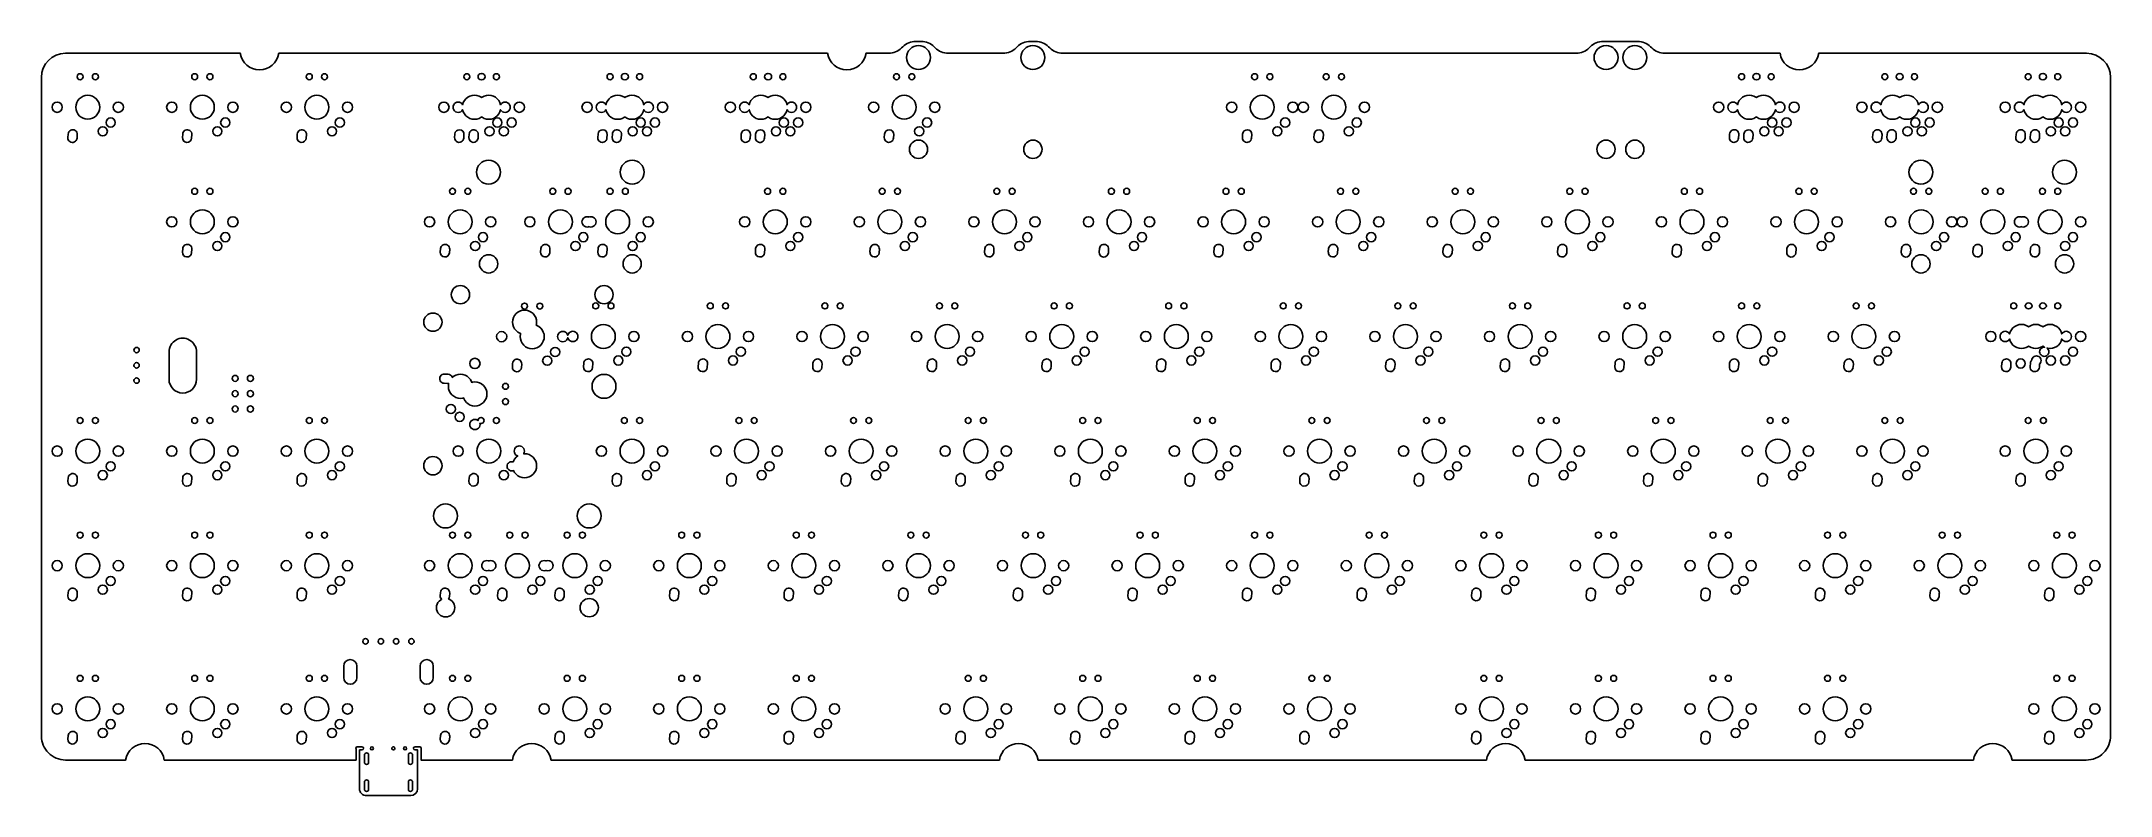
# Model space of a CAD drawing. Header units: millimetres. Extents: x -369 to -25, y -160 to -35.
import ezdxf

# ---------------------------------------------------------------- set-up
doc = ezdxf.new("R2010")
doc.units = ezdxf.units.MM
doc.layers.get('0').update_dxf_attribs({"linetype": 'CONTINUOUS'})

msp = doc.modelspace()

# ---------------------------------------------------------------- linework, layer by layer
for p, q in [((-345.61, -50.87), (-345.56, -50.29)), ((-344.04, -50.39), (-344.08, -50.97)), ((-326.56, -50.87), (-326.51, -50.29)), ((-324.99, -50.39), (-325.03, -50.97)), ((-297.98, -50.87), (-297.94, -50.29)), ((-296.42, -50.39), (-296.46, -50.97)), ((-274.17, -50.87), (-274.13, -50.29)), ((-272.61, -50.39), (-272.65, -50.97)), ((-345.61, -69.92), (-345.56, -69.34)), ((-344.04, -69.44), (-344.08, -70.02)), ((-302.74, -69.92), (-302.7, -69.34)), ((-301.18, -69.44), (-301.22, -70.02)), ((-286.07, -69.92), (-286.03, -69.34)), ((-284.51, -69.44), (-284.55, -70.02)), ((-276.55, -69.92), (-276.51, -69.34)), ((-274.99, -69.44), (-275.03, -70.02)), ((-250.36, -69.92), (-250.31, -69.34)), ((-248.79, -69.44), (-248.83, -70.02)), ((-231.31, -69.92), (-231.26, -69.34)), ((-229.74, -69.44), (-229.78, -70.02)), ((-212.26, -69.92), (-212.21, -69.34)), ((-210.69, -69.44), (-210.73, -70.02)), ((-174.16, -69.92), (-174.11, -69.34)), ((-172.59, -69.44), (-172.63, -70.02)), ((-155.11, -69.92), (-155.06, -69.34)), ((-153.54, -69.44), (-153.58, -70.02)), ((-117.01, -69.92), (-116.96, -69.34)), ((-115.44, -69.44), (-115.48, -70.02)), ((-290.76, -89), (-290.72, -88.42)), ((-289.2, -88.52), (-289.24, -89.1)), ((-278.93, -88.97), (-278.89, -88.39)), ((-277.37, -88.49), (-277.41, -89.07)), ((-259.88, -88.97), (-259.84, -88.39)), ((-258.32, -88.49), (-258.36, -89.07)), ((-240.83, -88.97), (-240.79, -88.39)), ((-239.27, -88.49), (-239.31, -89.07)), ((-221.78, -88.97), (-221.74, -88.39)), ((-220.22, -88.49), (-220.26, -89.07)), ((-202.73, -88.97), (-202.69, -88.39)), ((-201.17, -88.49), (-201.21, -89.07)), ((-183.68, -88.97), (-183.64, -88.39)), ((-182.12, -88.49), (-182.16, -89.07)), ((-164.63, -88.97), (-164.59, -88.39)), ((-163.07, -88.49), (-163.11, -89.07)), ((-145.58, -88.97), (-145.54, -88.39)), ((-144.02, -88.49), (-144.06, -89.07)), ((-126.53, -88.97), (-126.49, -88.39)), ((-124.97, -88.49), (-125.01, -89.07)), ((-107.48, -88.97), (-107.44, -88.39)), ((-105.92, -88.49), (-105.96, -89.07)), ((-69.38, -88.97), (-69.34, -88.39)), ((-67.82, -88.49), (-67.86, -89.07)), ((-364.66, -108.02), (-364.61, -107.44)), ((-363.09, -107.54), (-363.13, -108.12)), ((-345.61, -108.02), (-345.56, -107.44)), ((-344.04, -107.54), (-344.08, -108.12)), ((-297.98, -108.02), (-297.94, -107.44)), ((-296.42, -107.54), (-296.46, -108.12)), ((-274.17, -108.02), (-274.13, -107.44)), ((-272.61, -107.54), (-272.65, -108.12)), ((-255.12, -108.02), (-255.08, -107.44)), ((-253.56, -107.54), (-253.6, -108.12)), ((-236.07, -108.02), (-236.03, -107.44)), ((-234.51, -107.54), (-234.55, -108.12)), ((-217.02, -108.02), (-216.98, -107.44)), ((-215.46, -107.54), (-215.5, -108.12)), ((-197.97, -108.02), (-197.93, -107.44)), ((-196.41, -107.54), (-196.45, -108.12)), ((-159.87, -108.02), (-159.83, -107.44)), ((-158.31, -107.54), (-158.35, -108.12)), ((-140.82, -108.02), (-140.78, -107.44)), ((-139.26, -107.54), (-139.3, -108.12)), ((-102.72, -108.02), (-102.68, -107.44)), ((-101.16, -107.54), (-101.2, -108.12)), ((-83.67, -108.02), (-83.63, -107.44)), ((-82.11, -107.54), (-82.15, -108.12)), ((-64.62, -108.02), (-64.58, -107.44)), ((-63.06, -107.54), (-63.1, -108.12)), ((-40.81, -108.02), (-40.76, -107.44)), ((-39.24, -107.54), (-39.28, -108.12)), ((-364.66, -127.07), (-364.61, -126.49)), ((-363.09, -126.59), (-363.13, -127.17)), ((-345.61, -127.07), (-345.56, -126.49)), ((-344.04, -126.59), (-344.08, -127.17)), ((-293.22, -127.07), (-293.18, -126.49)), ((-291.66, -126.59), (-291.7, -127.17)), ((-283.69, -127.07), (-283.65, -126.49)), ((-282.13, -126.59), (-282.17, -127.17)), ((-264.64, -127.07), (-264.6, -126.49)), ((-263.08, -126.59), (-263.12, -127.17)), ((-245.59, -127.07), (-245.55, -126.49)), ((-244.03, -126.59), (-244.07, -127.17)), ((-226.54, -127.07), (-226.5, -126.49)), ((-224.98, -126.59), (-225.02, -127.17)), ((-207.49, -127.07), (-207.45, -126.49)), ((-205.93, -126.59), (-205.97, -127.17)), ((-188.44, -127.07), (-188.4, -126.49)), ((-186.88, -126.59), (-186.92, -127.17)), ((-169.39, -127.07), (-169.35, -126.49)), ((-167.83, -126.59), (-167.87, -127.17)), ((-150.34, -127.07), (-150.3, -126.49)), ((-148.78, -126.59), (-148.82, -127.17)), ((-131.29, -127.07), (-131.25, -126.49)), ((-129.73, -126.59), (-129.77, -127.17)), ((-112.24, -127.07), (-112.2, -126.49)), ((-110.68, -126.59), (-110.72, -127.17)), ((-93.19, -127.07), (-93.15, -126.49)), ((-91.63, -126.59), (-91.67, -127.17)), ((-74.14, -127.07), (-74.1, -126.49)), ((-72.58, -126.59), (-72.62, -127.17)), ((-55.09, -127.07), (-55.05, -126.49)), ((-53.53, -126.59), (-53.57, -127.17)), ((-36.04, -127.07), (-36, -126.49)), ((-34.48, -126.59), (-34.52, -127.17)), ((-364.66, -150.88), (-364.61, -150.3)), ((-363.09, -150.4), (-363.13, -150.98)), ((-345.61, -150.88), (-345.56, -150.3)), ((-344.04, -150.4), (-344.08, -150.98)), ((-283.69, -150.88), (-283.65, -150.3)), ((-282.13, -150.4), (-282.17, -150.98)), ((-264.64, -150.88), (-264.6, -150.3)), ((-263.08, -150.4), (-263.12, -150.98)), ((-245.59, -150.88), (-245.55, -150.3)), ((-244.03, -150.4), (-244.07, -150.98)), ((-217.02, -150.88), (-216.98, -150.3)), ((-215.46, -150.4), (-215.5, -150.98)), ((-197.97, -150.88), (-197.93, -150.3)), ((-196.41, -150.4), (-196.45, -150.98)), ((-159.87, -150.88), (-159.83, -150.3)), ((-158.31, -150.4), (-158.35, -150.98)), ((-131.29, -150.88), (-131.25, -150.3)), ((-129.73, -150.4), (-129.77, -150.98)), ((-112.24, -150.88), (-112.2, -150.3)), ((-110.68, -150.4), (-110.72, -150.98)), ((-93.19, -150.88), (-93.15, -150.3)), ((-91.63, -150.4), (-91.67, -150.98)), ((-74.14, -150.88), (-74.1, -150.3)), ((-72.58, -150.4), (-72.62, -150.98)), ((-36.04, -150.88), (-36, -150.3)), ((-34.48, -150.4), (-34.52, -150.98))]:
    msp.add_line(p, q)
for points in [[(-103.7, -34.89, -0.19868), (-101.53, -35.79), (-101.35, -35.97, 0.199112), (-99.18, -36.86), (-80.01, -36.86, 0.856454), (-73.59, -36.87), (-29.06, -36.87, -0.414001), (-25.06, -40.87), (-25.06, -150.26), (-25.06, -150.26, -0.427349), (-29.14, -154.35), (-29.14, -154.35), (-41.44, -154.35, 0.856431), (-47.87, -154.35), (-122.41, -154.35, 0.856298), (-128.83, -154.35), (-203.37, -154.35, 0.856429), (-209.79, -154.35), (-284.33, -154.35, 0.856297), (-290.76, -154.35), (-305.94, -154.35), (-305.94, -152.52, 0.548643), (-306.17, -152.15), (-306.94, -152.15, 1), (-306.94, -152.66), (-306.52, -152.66), (-306.52, -159.12, -0.413828), (-307.67, -160.27), (-315.03, -160.27, -0.414682), (-316.17, -159.12), (-316.17, -154.57), (-316.17, -152.66), (-315.76, -152.66, 1), (-315.76, -152.15), (-316.52, -152.15, 0.591746), (-316.74, -152.54), (-316.74, -154.35), (-348.62, -154.35, 0.856297), (-355.05, -154.35), (-365.06, -154.35, -0.414249), (-369.06, -150.35), (-369.06, -40.87, -0.414001), (-365.06, -36.87), (-336, -36.87, 0.856301), (-329.58, -36.87), (-238.37, -36.87, 0.857075), (-231.94, -36.87), (-228.21, -36.86, 0.199112), (-226.04, -35.97), (-225.86, -35.79, -0.198683), (-223.69, -34.89), (-222.79, -34.89, -0.198767), (-220.63, -35.79), (-220.45, -35.97, 0.199107), (-218.28, -36.86), (-209.19, -36.86, 0.199107), (-207.02, -35.97), (-206.84, -35.79, -0.198683), (-204.67, -34.89), (-203.78, -34.89, -0.198683), (-201.61, -35.79), (-201.43, -35.97, 0.199112), (-199.26, -36.86), (-113.9, -36.86, 0.199109), (-111.74, -35.97), (-111.56, -35.79, -0.198683), (-109.39, -34.89)], [(-364.61, -50.29), (-364.66, -50.87, 1), (-363.13, -50.97), (-363.09, -50.39, 1)], [(-300.32, -50.29), (-300.36, -50.87, 1), (-298.84, -50.97), (-298.8, -50.39, 1)], [(-276.51, -50.29), (-276.55, -50.87, 1), (-275.03, -50.97), (-274.99, -50.39, 1)], [(-252.7, -50.29), (-252.74, -50.87, 1), (-251.22, -50.97), (-251.18, -50.39, 1)], [(-250.31, -50.29), (-250.36, -50.87, 1), (-248.83, -50.97), (-248.79, -50.39, 1)], [(-228.88, -50.29), (-228.92, -50.87, 1), (-227.4, -50.97), (-227.36, -50.39, 1)], [(-169.35, -50.29), (-169.39, -50.87, 1), (-167.87, -50.97), (-167.83, -50.39, 1)], [(-157.45, -50.29), (-157.49, -50.87, 1), (-155.97, -50.97), (-155.93, -50.39, 1)], [(-88.39, -50.29), (-88.43, -50.87, 1), (-86.91, -50.97), (-86.87, -50.39, 1)], [(-86.01, -50.29), (-86.05, -50.87, 1), (-84.53, -50.97), (-84.49, -50.39, 1)], [(-64.58, -50.29), (-64.62, -50.87, 1), (-63.1, -50.97), (-63.06, -50.39, 1)], [(-62.2, -50.29), (-62.24, -50.87, 1), (-60.72, -50.97), (-60.68, -50.39, 1)], [(-40.76, -50.29), (-40.81, -50.87, 1), (-39.28, -50.97), (-39.24, -50.39, 1)], [(-38.38, -50.29), (-38.42, -50.87, 1), (-36.9, -50.97), (-36.86, -50.39, 1)], [(-193.16, -69.34), (-193.21, -69.92, 1), (-191.68, -70.02), (-191.64, -69.44, 1)], [(-136.01, -69.34), (-136.06, -69.92, 1), (-134.53, -70.02), (-134.49, -69.44, 1)], [(-97.91, -69.34), (-97.96, -69.92, 1), (-96.43, -70.02), (-96.39, -69.44, 1)], [(-78.86, -69.34), (-78.91, -69.92, 1), (-77.38, -70.02), (-77.34, -69.44, 1)], [(-59.81, -69.34), (-59.86, -69.92, 1), (-58.33, -70.02), (-58.29, -69.44, 1)], [(-47.91, -69.34), (-47.95, -69.92, 1), (-46.43, -70.02), (-46.39, -69.44, 1)], [(-38.38, -69.34), (-38.42, -69.92, 1), (-36.9, -70.02), (-36.86, -69.44, 1)], [(-38.12, -78.78), (-38.12, -78.94, 1), (-39.27, -78.94), (-39.27, -78.78, 1)], [(-35.74, -78.78), (-35.74, -78.94, 1), (-36.89, -78.94), (-36.89, -78.78, 1)], [(-347.84, -86.51, -1.000003), (-343.27, -86.51), (-343.27, -91.06, -1), (-347.84, -91.06)], [(-88.39, -88.39), (-88.43, -88.97, 1), (-86.91, -89.07), (-86.87, -88.49, 1)], [(-43.15, -88.39), (-43.19, -88.97, 1), (-41.67, -89.07), (-41.63, -88.49, 1)], [(-326.51, -107.44), (-326.56, -108.02, 1), (-325.03, -108.12), (-324.99, -107.54, 1)], [(-178.88, -107.44), (-178.92, -108.02, 1), (-177.4, -108.12), (-177.36, -107.54, 1)], [(-121.73, -107.44), (-121.77, -108.02, 1), (-120.25, -108.12), (-120.21, -107.54, 1)], [(-326.51, -126.49), (-326.56, -127.07, 1), (-325.03, -127.17), (-324.99, -126.59, 1)], [(-318.8, -138.75), (-318.8, -140.65, 1), (-316.6, -140.65), (-316.6, -138.75, 1)], [(-306.1, -138.75), (-306.1, -140.65, 1), (-303.9, -140.65), (-303.9, -138.75, 1)], [(-326.51, -150.3), (-326.56, -150.88, 1), (-325.03, -150.98), (-324.99, -150.4, 1)], [(-302.7, -150.3), (-302.74, -150.88, 1), (-301.22, -150.98), (-301.18, -150.4, 1)], [(-178.88, -150.3), (-178.92, -150.88, 1), (-177.4, -150.98), (-177.36, -150.4, 1)], [(-315.35, -153.52), (-315.35, -154.72, 1), (-314.65, -154.72), (-314.65, -153.52, 1)], [(-308.05, -153.52), (-308.05, -154.72, 1), (-307.35, -154.72), (-307.35, -153.52, 1)], [(-315.35, -158.02), (-315.35, -159.22, 1), (-314.65, -159.22), (-314.65, -158.02, 1)], [(-308.05, -158.02), (-308.05, -159.22, 1), (-307.35, -159.22), (-307.35, -158.02, 1)]]:
    msp.add_lwpolyline(points, format="xyb", close=True)
for points in [[(-296.45, -40.76), (-296.42, -40.95), (-296.31, -41.12), (-296.14, -41.23), (-295.95, -41.26), (-295.87, -41.25), (-295.79, -41.26), (-295.6, -41.23), (-295.43, -41.12), (-295.32, -40.95), (-295.29, -40.76), (-295.32, -40.57), (-295.43, -40.4), (-295.6, -40.29), (-295.79, -40.25), (-295.87, -40.27), (-295.95, -40.25), (-296.14, -40.29), (-296.31, -40.4), (-296.42, -40.57)], [(-272.6, -40.95), (-272.49, -41.12), (-272.33, -41.23), (-272.14, -41.26), (-272.06, -41.25), (-271.98, -41.26), (-271.79, -41.23), (-271.62, -41.12), (-271.51, -40.95), (-271.47, -40.76), (-271.51, -40.57), (-271.62, -40.4), (-271.79, -40.29), (-271.98, -40.25), (-272.06, -40.27), (-272.14, -40.25), (-272.33, -40.29), (-272.49, -40.4), (-272.6, -40.57), (-272.64, -40.76)], [(-247.97, -41.23), (-247.81, -41.12), (-247.7, -40.95), (-247.66, -40.76), (-247.7, -40.57), (-247.81, -40.4), (-247.97, -40.29), (-248.17, -40.25), (-248.24, -40.27), (-248.32, -40.25), (-248.52, -40.29), (-248.68, -40.4), (-248.79, -40.57), (-248.83, -40.76), (-248.79, -40.95), (-248.68, -41.12), (-248.52, -41.23), (-248.32, -41.26), (-248.24, -41.25), (-248.17, -41.26)], [(-83.36, -40.76), (-83.39, -40.57), (-83.5, -40.4), (-83.67, -40.29), (-83.86, -40.25), (-83.94, -40.27), (-84.02, -40.25), (-84.21, -40.29), (-84.38, -40.4), (-84.49, -40.57), (-84.52, -40.76), (-84.49, -40.95), (-84.38, -41.12), (-84.21, -41.23), (-84.02, -41.26), (-83.94, -41.25), (-83.86, -41.26), (-83.67, -41.23), (-83.5, -41.12), (-83.39, -40.95)], [(-60.13, -41.25), (-60.05, -41.26), (-59.85, -41.23), (-59.69, -41.12), (-59.58, -40.95), (-59.54, -40.76), (-59.58, -40.57), (-59.69, -40.4), (-59.85, -40.29), (-60.05, -40.25), (-60.13, -40.27), (-60.21, -40.25), (-60.4, -40.29), (-60.56, -40.4), (-60.67, -40.57), (-60.71, -40.76), (-60.67, -40.95), (-60.56, -41.12), (-60.4, -41.23), (-60.21, -41.26)], [(-35.77, -40.95), (-35.73, -40.76), (-35.77, -40.57), (-35.88, -40.4), (-36.04, -40.29), (-36.24, -40.25), (-36.31, -40.27), (-36.39, -40.25), (-36.59, -40.29), (-36.75, -40.4), (-36.86, -40.57), (-36.9, -40.76), (-36.86, -40.95), (-36.75, -41.12), (-36.59, -41.23), (-36.39, -41.26), (-36.31, -41.25), (-36.24, -41.26), (-36.04, -41.23), (-35.88, -41.12)], [(-300.19, -45.1), (-300.37, -45.23), (-300.5, -45.41), (-300.59, -45.62), (-300.62, -45.84), (-300.59, -46.06), (-300.5, -46.27), (-300.37, -46.45), (-300.19, -46.58), (-299.98, -46.67), (-299.76, -46.7), (-299.54, -46.67), (-299.33, -46.58), (-299.15, -46.45), (-299.02, -46.27), (-299.02, -46.26), (-298.91, -46.61), (-298.73, -46.95), (-298.48, -47.26), (-298.17, -47.51), (-297.83, -47.69), (-297.45, -47.8), (-297.06, -47.84), (-296.67, -47.8), (-296.29, -47.69), (-295.95, -47.51), (-295.87, -47.44), (-295.79, -47.51), (-295.45, -47.69), (-295.07, -47.8), (-294.68, -47.84), (-294.29, -47.8), (-293.91, -47.69), (-293.57, -47.51), (-293.26, -47.26), (-293.01, -46.95), (-292.83, -46.61), (-292.73, -46.26), (-292.72, -46.27), (-292.59, -46.45), (-292.41, -46.58), (-292.2, -46.67), (-291.98, -46.7), (-291.76, -46.67), (-291.55, -46.58), (-291.37, -46.45), (-291.24, -46.27), (-291.15, -46.06), (-291.12, -45.84), (-291.15, -45.62), (-291.24, -45.41), (-291.37, -45.23), (-291.55, -45.1), (-291.76, -45.01), (-291.98, -44.98), (-292.2, -45.01), (-292.41, -45.1), (-292.59, -45.23), (-292.72, -45.41), (-292.73, -45.41), (-292.83, -45.07), (-293.01, -44.73), (-293.26, -44.42), (-293.57, -44.17), (-293.91, -43.99), (-294.29, -43.87), (-294.68, -43.84), (-295.07, -43.87), (-295.45, -43.99), (-295.79, -44.17), (-295.87, -44.24), (-295.95, -44.17), (-296.29, -43.99), (-296.67, -43.87), (-297.06, -43.84), (-297.45, -43.87), (-297.83, -43.99), (-298.17, -44.17), (-298.48, -44.42), (-298.73, -44.73), (-298.91, -45.07), (-299.02, -45.41), (-299.02, -45.41), (-299.15, -45.23), (-299.33, -45.1), (-299.54, -45.01), (-299.76, -44.98), (-299.98, -45.01)], [(-276.69, -46.27), (-276.55, -46.45), (-276.38, -46.58), (-276.17, -46.67), (-275.95, -46.7), (-275.73, -46.67), (-275.52, -46.58), (-275.34, -46.45), (-275.2, -46.27), (-275.2, -46.26), (-275.1, -46.61), (-274.91, -46.95), (-274.67, -47.26), (-274.36, -47.51), (-274.02, -47.69), (-273.64, -47.8), (-273.25, -47.84), (-272.86, -47.8), (-272.48, -47.69), (-272.14, -47.51), (-272.06, -47.44), (-271.98, -47.51), (-271.63, -47.69), (-271.26, -47.8), (-270.87, -47.84), (-270.48, -47.8), (-270.1, -47.69), (-269.75, -47.51), (-269.45, -47.26), (-269.2, -46.95), (-269.02, -46.61), (-268.91, -46.26), (-268.91, -46.27), (-268.77, -46.45), (-268.6, -46.58), (-268.39, -46.67), (-268.17, -46.7), (-267.95, -46.67), (-267.74, -46.58), (-267.56, -46.45), (-267.42, -46.27), (-267.34, -46.06), (-267.31, -45.84), (-267.34, -45.62), (-267.42, -45.41), (-267.56, -45.23), (-267.74, -45.1), (-267.95, -45.01), (-268.17, -44.98), (-268.39, -45.01), (-268.6, -45.1), (-268.77, -45.23), (-268.91, -45.41), (-268.91, -45.41), (-269.02, -45.07), (-269.2, -44.73), (-269.45, -44.42), (-269.75, -44.17), (-270.1, -43.99), (-270.48, -43.87), (-270.87, -43.84), (-271.26, -43.87), (-271.63, -43.99), (-271.98, -44.17), (-272.06, -44.24), (-272.14, -44.17), (-272.48, -43.99), (-272.86, -43.87), (-273.25, -43.84), (-273.64, -43.87), (-274.02, -43.99), (-274.36, -44.17), (-274.67, -44.42), (-274.91, -44.73), (-275.1, -45.07), (-275.2, -45.41), (-275.2, -45.41), (-275.34, -45.23), (-275.52, -45.1), (-275.73, -45.01), (-275.95, -44.98), (-276.17, -45.01), (-276.38, -45.1), (-276.55, -45.23), (-276.69, -45.41), (-276.78, -45.62), (-276.8, -45.84), (-276.78, -46.06)], [(-248.67, -47.69), (-248.32, -47.51), (-248.24, -47.44), (-248.17, -47.51), (-247.82, -47.69), (-247.45, -47.8), (-247.05, -47.84), (-246.66, -47.8), (-246.29, -47.69), (-245.94, -47.51), (-245.64, -47.26), (-245.39, -46.95), (-245.2, -46.61), (-245.1, -46.26), (-245.1, -46.27), (-244.96, -46.45), (-244.79, -46.58), (-244.58, -46.67), (-244.36, -46.7), (-244.13, -46.67), (-243.93, -46.58), (-243.75, -46.45), (-243.61, -46.27), (-243.53, -46.06), (-243.5, -45.84), (-243.53, -45.62), (-243.61, -45.41), (-243.75, -45.23), (-243.93, -45.1), (-244.13, -45.01), (-244.36, -44.98), (-244.58, -45.01), (-244.79, -45.1), (-244.96, -45.23), (-245.1, -45.41), (-245.1, -45.41), (-245.2, -45.07), (-245.39, -44.73), (-245.64, -44.42), (-245.94, -44.17), (-246.29, -43.99), (-246.66, -43.87), (-247.05, -43.84), (-247.45, -43.87), (-247.82, -43.99), (-248.17, -44.17), (-248.24, -44.24), (-248.32, -44.17), (-248.67, -43.99), (-249.04, -43.87), (-249.44, -43.84), (-249.83, -43.87), (-250.2, -43.99), (-250.55, -44.17), (-250.85, -44.42), (-251.1, -44.73), (-251.29, -45.07), (-251.39, -45.41), (-251.39, -45.41), (-251.53, -45.23), (-251.71, -45.1), (-251.91, -45.01), (-252.13, -44.98), (-252.36, -45.01), (-252.56, -45.1), (-252.74, -45.23), (-252.88, -45.41), (-252.96, -45.62), (-252.99, -45.84), (-252.96, -46.06), (-252.88, -46.27), (-252.74, -46.45), (-252.56, -46.58), (-252.36, -46.67), (-252.13, -46.7), (-251.91, -46.67), (-251.71, -46.58), (-251.53, -46.45), (-251.39, -46.27), (-251.39, -46.26), (-251.29, -46.61), (-251.1, -46.95), (-250.85, -47.26), (-250.55, -47.51), (-250.2, -47.69), (-249.83, -47.8), (-249.44, -47.84), (-249.04, -47.8)], [(-87.83, -46.7), (-87.61, -46.67), (-87.4, -46.58), (-87.22, -46.45), (-87.08, -46.27), (-87.08, -46.26), (-86.98, -46.61), (-86.8, -46.95), (-86.55, -47.26), (-86.24, -47.51), (-85.9, -47.69), (-85.52, -47.8), (-85.13, -47.84), (-84.74, -47.8), (-84.36, -47.69), (-84.02, -47.51), (-83.94, -47.44), (-83.86, -47.51), (-83.51, -47.69), (-83.14, -47.8), (-82.75, -47.84), (-82.36, -47.8), (-81.98, -47.69), (-81.64, -47.51), (-81.33, -47.26), (-81.08, -46.95), (-80.9, -46.61), (-80.79, -46.26), (-80.79, -46.27), (-80.66, -46.45), (-80.48, -46.58), (-80.27, -46.67), (-80.05, -46.7), (-79.83, -46.67), (-79.62, -46.58), (-79.44, -46.45), (-79.31, -46.27), (-79.22, -46.06), (-79.19, -45.84), (-79.22, -45.62), (-79.31, -45.41), (-79.44, -45.23), (-79.62, -45.1), (-79.83, -45.01), (-80.05, -44.98), (-80.27, -45.01), (-80.48, -45.1), (-80.66, -45.23), (-80.79, -45.41), (-80.79, -45.41), (-80.9, -45.07), (-81.08, -44.73), (-81.33, -44.42), (-81.64, -44.17), (-81.98, -43.99), (-82.36, -43.87), (-82.75, -43.84), (-83.14, -43.87), (-83.51, -43.99), (-83.86, -44.17), (-83.94, -44.24), (-84.02, -44.17), (-84.36, -43.99), (-84.74, -43.87), (-85.13, -43.84), (-85.52, -43.87), (-85.9, -43.99), (-86.24, -44.17), (-86.55, -44.42), (-86.8, -44.73), (-86.98, -45.07), (-87.08, -45.41), (-87.08, -45.41), (-87.22, -45.23), (-87.4, -45.1), (-87.61, -45.01), (-87.83, -44.98), (-88.05, -45.01), (-88.26, -45.1), (-88.43, -45.23), (-88.57, -45.41), (-88.66, -45.62), (-88.69, -45.84), (-88.66, -46.06), (-88.57, -46.27), (-88.43, -46.45), (-88.26, -46.58), (-88.05, -46.67)], [(-63.79, -45.01), (-64.02, -44.98), (-64.24, -45.01), (-64.44, -45.1), (-64.62, -45.23), (-64.76, -45.41), (-64.85, -45.62), (-64.87, -45.84), (-64.85, -46.06), (-64.76, -46.27), (-64.62, -46.45), (-64.44, -46.58), (-64.24, -46.67), (-64.02, -46.7), (-63.79, -46.67), (-63.59, -46.58), (-63.41, -46.45), (-63.27, -46.27), (-63.27, -46.26), (-63.17, -46.61), (-62.98, -46.95), (-62.73, -47.26), (-62.43, -47.51), (-62.08, -47.69), (-61.71, -47.8), (-61.32, -47.84), (-60.93, -47.8), (-60.55, -47.69), (-60.2, -47.51), (-60.13, -47.44), (-60.05, -47.51), (-59.7, -47.69), (-59.33, -47.8), (-58.94, -47.84), (-58.54, -47.8), (-58.17, -47.69), (-57.82, -47.51), (-57.52, -47.26), (-57.27, -46.95), (-57.08, -46.61), (-56.98, -46.26), (-56.98, -46.27), (-56.84, -46.45), (-56.67, -46.58), (-56.46, -46.67), (-56.24, -46.7), (-56.01, -46.67), (-55.81, -46.58), (-55.63, -46.45), (-55.49, -46.27), (-55.41, -46.06), (-55.38, -45.84), (-55.41, -45.62), (-55.49, -45.41), (-55.63, -45.23), (-55.81, -45.1), (-56.01, -45.01), (-56.24, -44.98), (-56.46, -45.01), (-56.67, -45.1), (-56.84, -45.23), (-56.98, -45.41), (-56.98, -45.41), (-57.08, -45.07), (-57.27, -44.73), (-57.52, -44.42), (-57.82, -44.17), (-58.17, -43.99), (-58.54, -43.87), (-58.94, -43.84), (-59.33, -43.87), (-59.7, -43.99), (-60.05, -44.17), (-60.13, -44.24), (-60.2, -44.17), (-60.55, -43.99), (-60.93, -43.87), (-61.32, -43.84), (-61.71, -43.87), (-62.08, -43.99), (-62.43, -44.17), (-62.73, -44.42), (-62.98, -44.73), (-63.17, -45.07), (-63.27, -45.41), (-63.27, -45.41), (-63.41, -45.23), (-63.59, -45.1)], [(-35.89, -43.99), (-36.24, -44.17), (-36.31, -44.24), (-36.39, -44.17), (-36.74, -43.99), (-37.11, -43.87), (-37.51, -43.84), (-37.9, -43.87), (-38.27, -43.99), (-38.62, -44.17), (-38.92, -44.42), (-39.17, -44.73), (-39.36, -45.07), (-39.46, -45.41), (-39.46, -45.41), (-39.6, -45.23), (-39.77, -45.1), (-39.98, -45.01), (-40.2, -44.98), (-40.43, -45.01), (-40.63, -45.1), (-40.81, -45.23), (-40.95, -45.41), (-41.03, -45.62), (-41.06, -45.84), (-41.03, -46.06), (-40.95, -46.27), (-40.81, -46.45), (-40.63, -46.58), (-40.43, -46.67), (-40.2, -46.7), (-39.98, -46.67), (-39.77, -46.58), (-39.6, -46.45), (-39.46, -46.27), (-39.46, -46.26), (-39.36, -46.61), (-39.17, -46.95), (-38.92, -47.26), (-38.62, -47.51), (-38.27, -47.69), (-37.9, -47.8), (-37.51, -47.84), (-37.11, -47.8), (-36.74, -47.69), (-36.39, -47.51), (-36.31, -47.44), (-36.24, -47.51), (-35.89, -47.69), (-35.51, -47.8), (-35.12, -47.84), (-34.73, -47.8), (-34.36, -47.69), (-34.01, -47.51), (-33.71, -47.26), (-33.46, -46.95), (-33.27, -46.61), (-33.17, -46.26), (-33.17, -46.27), (-33.03, -46.45), (-32.85, -46.58), (-32.65, -46.67), (-32.42, -46.7), (-32.2, -46.67), (-32, -46.58), (-31.82, -46.45), (-31.68, -46.27), (-31.6, -46.06), (-31.57, -45.84), (-31.6, -45.62), (-31.68, -45.41), (-31.82, -45.23), (-32, -45.1), (-32.2, -45.01), (-32.42, -44.98), (-32.65, -45.01), (-32.85, -45.1), (-33.03, -45.23), (-33.17, -45.41), (-33.17, -45.41), (-33.27, -45.07), (-33.46, -44.73), (-33.71, -44.42), (-34.01, -44.17), (-34.36, -43.99), (-34.73, -43.87), (-35.12, -43.84), (-35.51, -43.87)], [(-278.01, -64.1), (-278.11, -64.06), (-278.33, -64.03), (-278.55, -64.06), (-278.76, -64.15), (-278.93, -64.28), (-279.07, -64.46), (-279.16, -64.67), (-279.19, -64.89), (-279.16, -65.11), (-279.07, -65.32), (-278.93, -65.5), (-278.76, -65.63), (-278.55, -65.72), (-278.33, -65.75), (-278.11, -65.72), (-278.01, -65.68), (-277.92, -65.72), (-277.69, -65.75), (-277.47, -65.72), (-277.26, -65.63), (-277.09, -65.5), (-276.95, -65.32), (-276.86, -65.11), (-276.83, -64.89), (-276.86, -64.67), (-276.95, -64.46), (-277.09, -64.28), (-277.26, -64.15), (-277.47, -64.06), (-277.69, -64.03), (-277.92, -64.06)], [(-38.83, -65.32), (-38.74, -65.11), (-38.71, -64.89), (-38.74, -64.67), (-38.83, -64.46), (-38.96, -64.28), (-39.14, -64.15), (-39.35, -64.06), (-39.57, -64.03), (-39.79, -64.06), (-39.89, -64.1), (-39.98, -64.06), (-40.2, -64.03), (-40.43, -64.06), (-40.63, -64.15), (-40.81, -64.28), (-40.95, -64.46), (-41.03, -64.67), (-41.06, -64.89), (-41.03, -65.11), (-40.95, -65.32), (-40.81, -65.5), (-40.63, -65.63), (-40.43, -65.72), (-40.2, -65.75), (-39.98, -65.72), (-39.89, -65.68), (-39.79, -65.72), (-39.57, -65.75), (-39.35, -65.72), (-39.14, -65.63), (-38.96, -65.5)], [(-286.69, -85.82), (-286.34, -85.64), (-286.04, -85.39), (-285.79, -85.08), (-285.61, -84.74), (-285.49, -84.36), (-285.45, -83.97), (-285.49, -83.58), (-285.61, -83.2), (-285.79, -82.86), (-286.04, -82.55), (-286.34, -82.31), (-286.69, -82.12), (-286.8, -82.08), (-286.76, -81.95), (-286.72, -81.56), (-286.76, -81.17), (-286.88, -80.79), (-287.06, -80.44), (-287.31, -80.14), (-287.61, -79.89), (-287.96, -79.71), (-288.34, -79.59), (-288.73, -79.55), (-289.12, -79.59), (-289.49, -79.71), (-289.84, -79.89), (-290.14, -80.14), (-290.39, -80.44), (-290.58, -80.79), (-290.69, -81.17), (-290.73, -81.56), (-290.69, -81.95), (-290.58, -82.32), (-290.39, -82.67), (-290.14, -82.97), (-289.84, -83.22), (-289.49, -83.41), (-289.38, -83.44), (-289.42, -83.58), (-289.46, -83.97), (-289.42, -84.36), (-289.31, -84.74), (-289.12, -85.08), (-288.87, -85.39), (-288.57, -85.64), (-288.22, -85.82), (-287.85, -85.94), (-287.46, -85.97), (-287.07, -85.94)], [(-43.33, -84.37), (-43.19, -84.55), (-43.01, -84.68), (-42.81, -84.77), (-42.58, -84.8), (-42.36, -84.77), (-42.16, -84.68), (-41.98, -84.55), (-41.84, -84.37), (-41.84, -84.36), (-41.74, -84.71), (-41.55, -85.05), (-41.3, -85.36), (-41, -85.61), (-40.65, -85.79), (-40.28, -85.9), (-39.89, -85.94), (-39.49, -85.9), (-39.12, -85.79), (-38.77, -85.61), (-38.69, -85.54), (-38.62, -85.61), (-38.27, -85.79), (-37.9, -85.9), (-37.51, -85.94), (-37.11, -85.9), (-36.74, -85.79), (-36.39, -85.61), (-36.31, -85.54), (-36.24, -85.61), (-36.03, -85.72), (-36.08, -85.71), (-36.28, -85.74), (-36.46, -85.81), (-36.62, -85.94), (-36.74, -86.1), (-36.82, -86.28), (-36.85, -86.48), (-36.82, -86.68), (-36.74, -86.86), (-36.62, -87.02), (-36.46, -87.14), (-36.28, -87.22), (-36.08, -87.25), (-35.88, -87.22), (-35.69, -87.14), (-35.53, -87.02), (-35.41, -86.86), (-35.33, -86.68), (-35.31, -86.48), (-35.33, -86.28), (-35.41, -86.1), (-35.53, -85.94), (-35.61, -85.87), (-35.51, -85.9), (-35.12, -85.94), (-34.73, -85.9), (-34.36, -85.79), (-34.01, -85.61), (-33.71, -85.36), (-33.46, -85.05), (-33.27, -84.71), (-33.17, -84.36), (-33.17, -84.37), (-33.03, -84.55), (-32.85, -84.68), (-32.65, -84.77), (-32.42, -84.8), (-32.2, -84.77), (-32, -84.68), (-31.82, -84.55), (-31.68, -84.37), (-31.6, -84.16), (-31.57, -83.94), (-31.6, -83.72), (-31.68, -83.51), (-31.82, -83.33), (-32, -83.2), (-32.2, -83.11), (-32.42, -83.08), (-32.65, -83.11), (-32.85, -83.2), (-33.03, -83.33), (-33.17, -83.51), (-33.17, -83.51), (-33.27, -83.17), (-33.46, -82.83), (-33.71, -82.52), (-34.01, -82.27), (-34.36, -82.09), (-34.73, -81.97), (-35.12, -81.94), (-35.51, -81.97), (-35.89, -82.09), (-36.24, -82.27), (-36.31, -82.34), (-36.39, -82.27), (-36.74, -82.09), (-37.11, -81.97), (-37.51, -81.94), (-37.9, -81.97), (-38.27, -82.09), (-38.62, -82.27), (-38.69, -82.34), (-38.77, -82.27), (-39.12, -82.09), (-39.49, -81.97), (-39.89, -81.94), (-40.28, -81.97), (-40.65, -82.09), (-41, -82.27), (-41.3, -82.52), (-41.55, -82.83), (-41.74, -83.17), (-41.84, -83.51), (-41.84, -83.51), (-41.98, -83.33), (-42.16, -83.2), (-42.36, -83.11), (-42.58, -83.08), (-42.81, -83.11), (-43.01, -83.2), (-43.19, -83.33), (-43.33, -83.51), (-43.41, -83.72), (-43.44, -83.94), (-43.41, -84.16)], [(-282.6, -83.14), (-282.81, -83.23), (-282.98, -83.36), (-283.12, -83.54), (-283.21, -83.75), (-283.23, -83.97), (-283.21, -84.19), (-283.12, -84.4), (-282.98, -84.58), (-282.81, -84.71), (-282.6, -84.8), (-282.38, -84.83), (-282.15, -84.8), (-281.95, -84.71), (-281.77, -84.58), (-281.63, -84.4), (-281.55, -84.19), (-281.54, -84.14), (-281.54, -84.16), (-281.45, -84.37), (-281.32, -84.55), (-281.14, -84.68), (-280.93, -84.77), (-280.71, -84.8), (-280.49, -84.77), (-280.28, -84.68), (-280.1, -84.55), (-279.97, -84.37), (-279.88, -84.16), (-279.85, -83.94), (-279.88, -83.72), (-279.97, -83.51), (-280.1, -83.33), (-280.28, -83.2), (-280.49, -83.11), (-280.71, -83.08), (-280.93, -83.11), (-281.14, -83.2), (-281.32, -83.33), (-281.45, -83.51), (-281.54, -83.72), (-281.55, -83.77), (-281.55, -83.75), (-281.63, -83.54), (-281.77, -83.36), (-281.95, -83.23), (-282.15, -83.14), (-282.38, -83.11)], [(-36.86, -88.49), (-36.84, -88.48), (-36.72, -88.32), (-36.64, -88.14), (-36.62, -87.94), (-36.64, -87.74), (-36.72, -87.56), (-36.84, -87.4), (-37, -87.27), (-37.19, -87.2), (-37.39, -87.17), (-37.58, -87.2), (-37.77, -87.27), (-37.93, -87.4), (-38.05, -87.56), (-38.13, -87.74), (-38.15, -87.88), (-38.26, -88.01), (-38.35, -88.19), (-38.39, -88.39), (-38.43, -88.96), (-38.42, -89.17), (-38.35, -89.36), (-38.24, -89.52), (-38.09, -89.66), (-37.91, -89.75), (-37.72, -89.79), (-37.52, -89.77), (-37.33, -89.71), (-37.16, -89.6), (-37.03, -89.45), (-36.94, -89.27), (-36.9, -89.07)], [(-295.57, -94.91), (-295.32, -94.61), (-295.13, -94.26), (-295.02, -93.89), (-294.98, -93.5), (-295.02, -93.11), (-295.13, -92.73), (-295.32, -92.38), (-295.57, -92.08), (-295.87, -91.83), (-296.21, -91.64), (-296.59, -91.53), (-296.98, -91.49), (-297.37, -91.53), (-297.51, -91.57), (-297.54, -91.46), (-297.73, -91.11), (-297.98, -90.81), (-298.28, -90.56), (-298.63, -90.38), (-299, -90.26), (-299.39, -90.22), (-299.79, -90.26), (-300.16, -90.38), (-300.51, -90.56), (-300.76, -90.76), (-300.79, -90.66), (-300.9, -90.49), (-301.05, -90.36), (-301.23, -90.27), (-301.43, -90.23), (-302.01, -90.19), (-302.21, -90.2), (-302.4, -90.26), (-302.57, -90.38), (-302.7, -90.53), (-302.79, -90.71), (-302.83, -90.9), (-302.82, -91.1), (-302.75, -91.29), (-302.64, -91.46), (-302.49, -91.59), (-302.31, -91.68), (-302.11, -91.72), (-301.54, -91.76), (-301.33, -91.75), (-301.33, -91.75), (-301.36, -91.83), (-301.4, -92.23), (-301.36, -92.62), (-301.25, -92.99), (-301.06, -93.34), (-300.81, -93.64), (-300.51, -93.89), (-300.16, -94.08), (-299.79, -94.19), (-299.39, -94.23), (-299, -94.19), (-298.87, -94.15), (-298.83, -94.26), (-298.65, -94.61), (-298.4, -94.91), (-298.1, -95.16), (-297.75, -95.35), (-297.37, -95.46), (-296.98, -95.5), (-296.59, -95.46), (-296.21, -95.35), (-295.87, -95.16)], [(-297.41, -99.32), (-297.2, -99.4), (-296.98, -99.43), (-296.76, -99.4), (-296.55, -99.32), (-296.38, -99.18), (-296.24, -99), (-296.15, -98.8), (-296.12, -98.58), (-296.15, -98.37), (-296.14, -98.38), (-295.95, -98.41), (-295.76, -98.38), (-295.59, -98.27), (-295.48, -98.1), (-295.45, -97.91), (-295.48, -97.72), (-295.59, -97.55), (-295.76, -97.44), (-295.95, -97.4), (-296.14, -97.44), (-296.31, -97.55), (-296.42, -97.72), (-296.45, -97.91), (-296.55, -97.83), (-296.76, -97.75), (-296.98, -97.72), (-297.2, -97.75), (-297.41, -97.83), (-297.59, -97.97), (-297.73, -98.15), (-297.81, -98.35), (-297.84, -98.58), (-297.81, -98.8), (-297.73, -99), (-297.59, -99.18)], [(-290.62, -104.81), (-290.67, -104.79), (-290.87, -104.76), (-291.07, -104.79), (-291.25, -104.86), (-291.41, -104.99), (-291.54, -105.14), (-291.61, -105.33), (-291.64, -105.53), (-291.61, -105.73), (-291.54, -105.91), (-291.41, -106.07), (-291.25, -106.19), (-291.07, -106.27), (-290.87, -106.3), (-290.67, -106.27), (-290.56, -106.23), (-290.39, -106.55), (-290.14, -106.85), (-289.84, -107.1), (-289.49, -107.29), (-289.12, -107.4), (-288.73, -107.44), (-288.34, -107.4), (-287.96, -107.29), (-287.61, -107.1), (-287.31, -106.85), (-287.06, -106.55), (-286.88, -106.2), (-286.76, -105.82), (-286.72, -105.43), (-286.76, -105.04), (-286.88, -104.67), (-287.06, -104.32), (-287.31, -104.02), (-287.61, -103.77), (-287.96, -103.58), (-288.34, -103.47), (-288.73, -103.43), (-288.88, -103.44), (-288.86, -103.42), (-288.77, -103.21), (-288.74, -102.99), (-288.77, -102.77), (-288.86, -102.56), (-288.99, -102.38), (-289.17, -102.25), (-289.38, -102.16), (-289.6, -102.13), (-289.82, -102.16), (-290.03, -102.25), (-290.21, -102.38), (-290.34, -102.56), (-290.43, -102.77), (-290.46, -102.99), (-290.43, -103.21), (-290.34, -103.42), (-290.21, -103.6), (-290.03, -103.73), (-289.87, -103.8), (-290.14, -104.02), (-290.39, -104.32), (-290.58, -104.67)], [(-295.83, -121.82), (-295.86, -122.04), (-295.83, -122.26), (-295.74, -122.47), (-295.6, -122.65), (-295.43, -122.78), (-295.22, -122.87), (-295, -122.9), (-294.77, -122.87), (-294.68, -122.83), (-294.58, -122.87), (-294.36, -122.9), (-294.14, -122.87), (-293.93, -122.78), (-293.76, -122.65), (-293.62, -122.47), (-293.53, -122.26), (-293.5, -122.04), (-293.53, -121.82), (-293.62, -121.61), (-293.76, -121.43), (-293.93, -121.3), (-294.14, -121.21), (-294.36, -121.18), (-294.58, -121.21), (-294.68, -121.25), (-294.77, -121.21), (-295, -121.18), (-295.22, -121.21), (-295.43, -121.3), (-295.6, -121.43), (-295.74, -121.61)], [(-284.61, -122.87), (-284.41, -122.78), (-284.23, -122.65), (-284.09, -122.47), (-284.01, -122.26), (-283.98, -122.04), (-284.01, -121.82), (-284.09, -121.61), (-284.23, -121.43), (-284.41, -121.3), (-284.61, -121.21), (-284.84, -121.18), (-285.06, -121.21), (-285.15, -121.25), (-285.25, -121.21), (-285.47, -121.18), (-285.69, -121.21), (-285.9, -121.3), (-286.08, -121.43), (-286.21, -121.61), (-286.3, -121.82), (-286.33, -122.04), (-286.3, -122.26), (-286.21, -122.47), (-286.08, -122.65), (-285.9, -122.78), (-285.69, -122.87), (-285.47, -122.9), (-285.25, -122.87), (-285.15, -122.83), (-285.06, -122.87), (-284.84, -122.9)], [(-301.26, -127.37), (-301.22, -127.17), (-301.17, -126.59), (-301.19, -126.39), (-301.25, -126.2), (-301.36, -126.04), (-301.51, -125.9), (-301.69, -125.81), (-301.89, -125.77), (-302.09, -125.79), (-302.28, -125.85), (-302.45, -125.96), (-302.58, -126.11), (-302.67, -126.29), (-302.71, -126.49), (-302.75, -127.07), (-302.74, -127.27), (-302.67, -127.46), (-302.56, -127.62), (-302.53, -127.65), (-302.71, -127.75), (-302.94, -127.94), (-303.13, -128.17), (-303.27, -128.44), (-303.36, -128.73), (-303.39, -129.02), (-303.36, -129.32), (-303.27, -129.61), (-303.13, -129.88), (-302.94, -130.11), (-302.71, -130.3), (-302.44, -130.44), (-302.15, -130.53), (-301.86, -130.55), (-301.56, -130.53), (-301.27, -130.44), (-301, -130.3), (-300.77, -130.11), (-300.58, -129.88), (-300.44, -129.61), (-300.35, -129.32), (-300.32, -129.02), (-300.35, -128.73), (-300.44, -128.44), (-300.58, -128.17), (-300.77, -127.94), (-301, -127.75), (-301.27, -127.61), (-301.37, -127.58), (-301.35, -127.55)]]:
    msp.add_lwpolyline(points, close=True)
for centre, radius in [((-223.24, -37.58), 1.99), ((-204.22, -37.58), 1.99), ((-108.94, -37.58), 1.99), ((-104.15, -37.58), 1.99), ((-362.62, -40.76), 0.495), ((-360.08, -40.76), 0.495), ((-343.57, -40.76), 0.495), ((-341.03, -40.76), 0.495), ((-324.52, -40.76), 0.495), ((-321.98, -40.76), 0.495), ((-298.33, -40.76), 0.495), ((-293.41, -40.76), 0.495), ((-274.52, -40.76), 0.495), ((-269.6, -40.76), 0.495), ((-250.71, -40.76), 0.495), ((-245.78, -40.76), 0.495), ((-226.89, -40.76), 0.495), ((-224.35, -40.76), 0.495), ((-167.36, -40.76), 0.495), ((-164.82, -40.76), 0.495), ((-155.46, -40.76), 0.495), ((-152.92, -40.76), 0.495), ((-86.4, -40.76), 0.495), ((-81.48, -40.76), 0.495), ((-62.59, -40.76), 0.495), ((-57.67, -40.76), 0.495), ((-38.77, -40.76), 0.495), ((-33.85, -40.76), 0.495), ((-361.35, -45.84), 1.99), ((-342.3, -45.84), 1.99), ((-323.25, -45.84), 1.99), ((-225.62, -45.84), 1.99), ((-166.09, -45.84), 1.99), ((-154.19, -45.84), 1.99), ((-366.43, -45.84), 0.851), ((-357.54, -48.38), 0.762), ((-356.27, -45.84), 0.851), ((-347.38, -45.84), 0.851), ((-338.49, -48.38), 0.762), ((-337.22, -45.84), 0.851), ((-328.33, -45.84), 0.851), ((-319.44, -48.38), 0.762), ((-318.17, -45.84), 0.851), ((-302.14, -45.84), 0.851), ((-293.25, -48.38), 0.762), ((-290.87, -48.38), 0.762), ((-289.6, -45.84), 0.851), ((-278.33, -45.84), 0.851), ((-269.44, -48.38), 0.762), ((-267.06, -48.38), 0.762), ((-265.79, -45.84), 0.851), ((-254.52, -45.84), 0.851), ((-245.63, -48.38), 0.762), ((-243.24, -48.38), 0.762), ((-241.97, -45.84), 0.851), ((-230.7, -45.84), 0.851), ((-221.81, -48.38), 0.762), ((-220.54, -45.84), 0.851), ((-171.17, -45.84), 0.851), ((-162.28, -48.38), 0.762), ((-161.01, -45.84), 0.851), ((-159.27, -45.84), 0.851), ((-150.38, -48.38), 0.762), ((-149.11, -45.84), 0.851), ((-90.21, -45.84), 0.851), ((-81.32, -48.38), 0.762), ((-78.94, -48.38), 0.762), ((-77.67, -45.84), 0.851), ((-66.4, -45.84), 0.851), ((-57.51, -48.38), 0.762), ((-55.13, -48.38), 0.762), ((-53.86, -45.84), 0.851), ((-42.58, -45.84), 0.851), ((-33.69, -48.38), 0.762), ((-31.31, -48.38), 0.762), ((-30.04, -45.84), 0.851), ((-358.85, -49.84), 0.762), ((-339.8, -49.84), 0.762), ((-320.75, -49.84), 0.762), ((-294.56, -49.84), 0.762), ((-292.18, -49.84), 0.762), ((-270.75, -49.84), 0.762), ((-268.37, -49.84), 0.762), ((-246.94, -49.84), 0.762), ((-244.55, -49.84), 0.762), ((-223.24, -52.82), 1.52), ((-223.12, -49.84), 0.762), ((-204.22, -52.82), 1.52), ((-163.59, -49.84), 0.762), ((-151.69, -49.84), 0.762), ((-108.94, -52.82), 1.52), ((-104.15, -52.82), 1.52), ((-82.63, -49.84), 0.762), ((-80.25, -49.84), 0.762), ((-58.82, -49.84), 0.762), ((-56.44, -49.84), 0.762), ((-35, -49.84), 0.762), ((-32.62, -49.84), 0.762), ((-294.71, -56.63), 1.99), ((-270.84, -56.63), 1.99), ((-56.59, -56.63), 1.99), ((-32.71, -56.63), 1.99), ((-343.57, -59.81), 0.495), ((-341.03, -59.81), 0.495), ((-300.71, -59.81), 0.495), ((-298.17, -59.81), 0.495), ((-284.04, -59.81), 0.495), ((-281.5, -59.81), 0.495), ((-274.52, -59.81), 0.495), ((-271.98, -59.81), 0.495), ((-248.32, -59.81), 0.495), ((-245.78, -59.81), 0.495), ((-229.27, -59.81), 0.495), ((-226.73, -59.81), 0.495), ((-210.22, -59.81), 0.495), ((-207.68, -59.81), 0.495), ((-191.17, -59.81), 0.495), ((-188.63, -59.81), 0.495), ((-172.12, -59.81), 0.495), ((-169.58, -59.81), 0.495), ((-153.07, -59.81), 0.495), ((-150.53, -59.81), 0.495), ((-134.02, -59.81), 0.495), ((-131.48, -59.81), 0.495), ((-114.97, -59.81), 0.495), ((-112.43, -59.81), 0.495), ((-95.92, -59.81), 0.495), ((-93.38, -59.81), 0.495), ((-76.87, -59.81), 0.495), ((-74.33, -59.81), 0.495), ((-57.82, -59.81), 0.495), ((-55.28, -59.81), 0.495), ((-45.92, -59.81), 0.495), ((-43.38, -59.81), 0.495), ((-36.39, -59.81), 0.495), ((-33.85, -59.81), 0.495), ((-347.38, -64.89), 0.851), ((-342.3, -64.89), 1.99), ((-337.22, -64.89), 0.851), ((-304.52, -64.89), 0.851), ((-299.44, -64.89), 1.99), ((-294.36, -64.89), 0.851), ((-287.85, -64.89), 0.851), ((-282.77, -64.89), 1.99), ((-273.25, -64.89), 1.99), ((-268.17, -64.89), 0.851), ((-252.13, -64.89), 0.851), ((-247.05, -64.89), 1.99), ((-241.97, -64.89), 0.851), ((-233.08, -64.89), 0.851), ((-228, -64.89), 1.99), ((-222.92, -64.89), 0.851), ((-214.03, -64.89), 0.851), ((-208.95, -64.89), 1.99), ((-203.87, -64.89), 0.851), ((-194.98, -64.89), 0.851), ((-189.9, -64.89), 1.99), ((-184.82, -64.89), 0.851), ((-175.93, -64.89), 0.851), ((-170.85, -64.89), 1.99), ((-165.77, -64.89), 0.851), ((-156.88, -64.89), 0.851), ((-151.8, -64.89), 1.99), ((-146.72, -64.89), 0.851), ((-137.83, -64.89), 0.851), ((-132.75, -64.89), 1.99), ((-127.67, -64.89), 0.851), ((-118.78, -64.89), 0.851), ((-113.7, -64.89), 1.99), ((-108.62, -64.89), 0.851), ((-99.73, -64.89), 0.851), ((-94.65, -64.89), 1.99), ((-89.57, -64.89), 0.851), ((-80.68, -64.89), 0.851), ((-75.6, -64.89), 1.99), ((-70.52, -64.89), 0.851), ((-61.63, -64.89), 0.851), ((-56.55, -64.89), 1.99), ((-51.47, -64.89), 0.851), ((-49.73, -64.89), 0.851), ((-44.65, -64.89), 1.99), ((-35.12, -64.89), 1.99), ((-30.04, -64.89), 0.851), ((-339.8, -68.89), 0.762), ((-338.49, -67.43), 0.762), ((-296.94, -68.89), 0.762), ((-295.63, -67.43), 0.762), ((-280.27, -68.89), 0.762), ((-278.96, -67.43), 0.762), ((-270.75, -68.89), 0.762), ((-269.44, -67.43), 0.762), ((-244.55, -68.89), 0.762), ((-243.24, -67.43), 0.762), ((-225.5, -68.89), 0.762), ((-224.19, -67.43), 0.762), ((-206.45, -68.89), 0.762), ((-205.14, -67.43), 0.762), ((-187.4, -68.89), 0.762), ((-186.09, -67.43), 0.762), ((-168.35, -68.89), 0.762), ((-167.04, -67.43), 0.762), ((-149.3, -68.89), 0.762), ((-147.99, -67.43), 0.762), ((-130.25, -68.89), 0.762), ((-128.94, -67.43), 0.762), ((-111.2, -68.89), 0.762), ((-109.89, -67.43), 0.762), ((-92.15, -68.89), 0.762), ((-90.84, -67.43), 0.762), ((-73.1, -68.89), 0.762), ((-71.79, -67.43), 0.762), ((-54.05, -68.89), 0.762), ((-52.74, -67.43), 0.762), ((-42.15, -68.89), 0.762), ((-40.84, -67.43), 0.762), ((-32.62, -68.89), 0.762), ((-31.31, -67.43), 0.762), ((-294.71, -71.87), 1.52), ((-270.84, -71.87), 1.52), ((-56.59, -71.87), 1.52), ((-32.71, -71.87), 1.52), ((-299.39, -76.99), 1.52), ((-275.52, -76.99), 1.52), ((-288.73, -78.89), 0.495), ((-286.19, -78.89), 0.495), ((-276.9, -78.86), 0.495), ((-274.36, -78.86), 0.495), ((-257.85, -78.86), 0.495), ((-255.31, -78.86), 0.495), ((-238.8, -78.86), 0.495), ((-236.26, -78.86), 0.495), ((-219.75, -78.86), 0.495), ((-217.21, -78.86), 0.495), ((-200.7, -78.86), 0.495), ((-198.16, -78.86), 0.495), ((-181.65, -78.86), 0.495), ((-179.11, -78.86), 0.495), ((-162.6, -78.86), 0.495), ((-160.06, -78.86), 0.495), ((-143.55, -78.86), 0.495), ((-141.01, -78.86), 0.495), ((-124.5, -78.86), 0.495), ((-121.96, -78.86), 0.495), ((-105.45, -78.86), 0.495), ((-102.91, -78.86), 0.495), ((-86.4, -78.86), 0.495), ((-83.86, -78.86), 0.495), ((-67.35, -78.86), 0.495), ((-64.81, -78.86), 0.495), ((-41.16, -78.86), 0.495), ((-33.85, -78.86), 0.495), ((-303.97, -81.56), 1.52), ((-275.63, -83.94), 1.99), ((-256.58, -83.94), 1.99), ((-237.53, -83.94), 1.99), ((-218.48, -83.94), 1.99), ((-199.43, -83.94), 1.99), ((-180.38, -83.94), 1.99), ((-161.33, -83.94), 1.99), ((-142.28, -83.94), 1.99), ((-123.23, -83.94), 1.99), ((-104.18, -83.94), 1.99), ((-85.13, -83.94), 1.99), ((-66.08, -83.94), 1.99), ((-353.23, -86.2), 0.45), ((-292.54, -83.97), 0.851), ((-283.65, -86.51), 0.762), ((-271.82, -86.48), 0.762), ((-270.55, -83.94), 0.851), ((-261.66, -83.94), 0.851), ((-252.77, -86.48), 0.762), ((-251.5, -83.94), 0.851), ((-242.61, -83.94), 0.851), ((-233.72, -86.48), 0.762), ((-232.45, -83.94), 0.851), ((-223.56, -83.94), 0.851), ((-214.67, -86.48), 0.762), ((-213.4, -83.94), 0.851), ((-204.51, -83.94), 0.851), ((-195.62, -86.48), 0.762), ((-194.35, -83.94), 0.851), ((-185.46, -83.94), 0.851), ((-176.57, -86.48), 0.762), ((-175.3, -83.94), 0.851), ((-166.41, -83.94), 0.851), ((-157.52, -86.48), 0.762), ((-156.25, -83.94), 0.851), ((-147.36, -83.94), 0.851), ((-138.47, -86.48), 0.762), ((-137.2, -83.94), 0.851), ((-128.31, -83.94), 0.851), ((-119.42, -86.48), 0.762), ((-118.15, -83.94), 0.851), ((-109.26, -83.94), 0.851), ((-100.37, -86.48), 0.762), ((-99.1, -83.94), 0.851), ((-90.21, -83.94), 0.851), ((-81.32, -86.48), 0.762), ((-80.05, -83.94), 0.851), ((-71.16, -83.94), 0.851), ((-62.27, -86.48), 0.762), ((-61, -83.94), 0.851), ((-44.97, -83.94), 0.851), ((-31.31, -86.48), 0.762), ((-30.04, -83.94), 0.851), ((-353.23, -88.74), 0.45), ((-296.98, -88.42), 0.851), ((-284.96, -87.97), 0.762), ((-273.13, -87.94), 0.762), ((-254.08, -87.94), 0.762), ((-235.03, -87.94), 0.762), ((-215.98, -87.94), 0.762), ((-196.93, -87.94), 0.762), ((-177.88, -87.94), 0.762), ((-158.83, -87.94), 0.762), ((-139.78, -87.94), 0.762), ((-120.73, -87.94), 0.762), ((-101.68, -87.94), 0.762), ((-82.63, -87.94), 0.762), ((-63.58, -87.94), 0.762), ((-40, -88.44), 0.762), ((-35, -87.94), 0.762), ((-32.62, -87.94), 0.762), ((-353.23, -91.28), 0.45), ((-336.84, -90.91), 0.508), ((-334.3, -90.91), 0.508), ((-291.9, -92.23), 0.495), ((-275.52, -92.23), 1.99), ((-336.84, -93.45), 0.508), ((-336.84, -95.99), 0.508), ((-334.3, -93.45), 0.508), ((-334.3, -95.99), 0.508), ((-300.98, -96), 0.762), ((-291.9, -94.77), 0.495), ((-362.62, -97.91), 0.495), ((-360.08, -97.91), 0.495), ((-343.57, -97.91), 0.495), ((-341.03, -97.91), 0.495), ((-324.52, -97.91), 0.495), ((-321.98, -97.91), 0.495), ((-299.52, -97.31), 0.762), ((-293.41, -97.91), 0.495), ((-272.14, -97.91), 0.495), ((-269.6, -97.91), 0.495), ((-253.09, -97.91), 0.495), ((-250.55, -97.91), 0.495), ((-234.04, -97.91), 0.495), ((-231.5, -97.91), 0.495), ((-214.99, -97.91), 0.495), ((-212.45, -97.91), 0.495), ((-195.94, -97.91), 0.495), ((-193.4, -97.91), 0.495), ((-176.89, -97.91), 0.495), ((-174.35, -97.91), 0.495), ((-157.84, -97.91), 0.495), ((-155.3, -97.91), 0.495), ((-138.79, -97.91), 0.495), ((-136.25, -97.91), 0.495), ((-119.74, -97.91), 0.495), ((-117.2, -97.91), 0.495), ((-100.69, -97.91), 0.495), ((-98.15, -97.91), 0.495), ((-81.64, -97.91), 0.495), ((-79.1, -97.91), 0.495), ((-62.59, -97.91), 0.495), ((-60.05, -97.91), 0.495), ((-38.77, -97.91), 0.495), ((-36.23, -97.91), 0.495), ((-366.43, -102.99), 0.851), ((-361.35, -102.99), 1.99), ((-356.27, -102.99), 0.851), ((-347.38, -102.99), 0.851), ((-342.3, -102.99), 1.99), ((-337.22, -102.99), 0.851), ((-328.33, -102.99), 0.851), ((-323.25, -102.99), 1.99), ((-318.17, -102.99), 0.851), ((-299.76, -102.99), 0.851), ((-294.68, -102.99), 1.99), ((-275.95, -102.99), 0.851), ((-270.87, -102.99), 1.99), ((-265.79, -102.99), 0.851), ((-256.9, -102.99), 0.851), ((-251.82, -102.99), 1.99), ((-246.74, -102.99), 0.851), ((-237.85, -102.99), 0.851), ((-232.77, -102.99), 1.99), ((-227.69, -102.99), 0.851), ((-218.8, -102.99), 0.851), ((-213.72, -102.99), 1.99), ((-208.64, -102.99), 0.851), ((-199.75, -102.99), 0.851), ((-194.67, -102.99), 1.99), ((-189.59, -102.99), 0.851), ((-180.7, -102.99), 0.851), ((-175.62, -102.99), 1.99), ((-170.54, -102.99), 0.851), ((-161.65, -102.99), 0.851), ((-156.57, -102.99), 1.99), ((-151.49, -102.99), 0.851), ((-142.6, -102.99), 0.851), ((-137.52, -102.99), 1.99), ((-132.44, -102.99), 0.851), ((-123.55, -102.99), 0.851), ((-118.47, -102.99), 1.99), ((-113.39, -102.99), 0.851), ((-104.5, -102.99), 0.851), ((-99.42, -102.99), 1.99), ((-94.34, -102.99), 0.851), ((-85.45, -102.99), 0.851), ((-80.37, -102.99), 1.99), ((-75.29, -102.99), 0.851), ((-66.4, -102.99), 0.851), ((-61.32, -102.99), 1.99), ((-56.24, -102.99), 0.851), ((-42.58, -102.99), 0.851), ((-37.5, -102.99), 1.99), ((-32.42, -102.99), 0.851), ((-358.85, -106.99), 0.762), ((-357.54, -105.53), 0.762), ((-339.8, -106.99), 0.762), ((-338.49, -105.53), 0.762), ((-320.75, -106.99), 0.762), ((-319.44, -105.53), 0.762), ((-303.97, -105.43), 1.52), ((-292.18, -106.99), 0.762), ((-268.37, -106.99), 0.762), ((-267.06, -105.53), 0.762), ((-249.32, -106.99), 0.762), ((-248.01, -105.53), 0.762), ((-230.27, -106.99), 0.762), ((-228.96, -105.53), 0.762), ((-211.22, -106.99), 0.762), ((-209.91, -105.53), 0.762), ((-192.17, -106.99), 0.762), ((-190.86, -105.53), 0.762), ((-173.12, -106.99), 0.762), ((-171.81, -105.53), 0.762), ((-154.07, -106.99), 0.762), ((-152.76, -105.53), 0.762), ((-135.02, -106.99), 0.762), ((-133.71, -105.53), 0.762), ((-115.97, -106.99), 0.762), ((-114.66, -105.53), 0.762), ((-96.92, -106.99), 0.762), ((-95.61, -105.53), 0.762), ((-77.87, -106.99), 0.762), ((-76.56, -105.53), 0.762), ((-58.82, -106.99), 0.762), ((-57.51, -105.53), 0.762), ((-35, -106.99), 0.762), ((-33.69, -105.53), 0.762), ((-301.86, -113.78), 1.99), ((-277.98, -113.78), 1.99), ((-362.62, -116.96), 0.495), ((-360.08, -116.96), 0.495), ((-343.57, -116.96), 0.495), ((-341.03, -116.96), 0.495), ((-324.52, -116.96), 0.495), ((-321.98, -116.96), 0.495), ((-300.71, -116.96), 0.495), ((-298.17, -116.96), 0.495), ((-291.19, -116.96), 0.495), ((-288.65, -116.96), 0.495), ((-281.66, -116.96), 0.495), ((-279.12, -116.96), 0.495), ((-262.61, -116.96), 0.495), ((-260.07, -116.96), 0.495), ((-243.56, -116.96), 0.495), ((-241.02, -116.96), 0.495), ((-224.51, -116.96), 0.495), ((-221.97, -116.96), 0.495), ((-205.46, -116.96), 0.495), ((-202.92, -116.96), 0.495), ((-186.41, -116.96), 0.495), ((-183.87, -116.96), 0.495), ((-167.36, -116.96), 0.495), ((-164.82, -116.96), 0.495), ((-148.31, -116.96), 0.495), ((-145.77, -116.96), 0.495), ((-129.26, -116.96), 0.495), ((-126.72, -116.96), 0.495), ((-110.21, -116.96), 0.495), ((-107.67, -116.96), 0.495), ((-91.16, -116.96), 0.495), ((-88.62, -116.96), 0.495), ((-72.11, -116.96), 0.495), ((-69.57, -116.96), 0.495), ((-53.06, -116.96), 0.495), ((-50.52, -116.96), 0.495), ((-34.01, -116.96), 0.495), ((-31.47, -116.96), 0.495), ((-361.35, -122.04), 1.99), ((-342.3, -122.04), 1.99), ((-323.25, -122.04), 1.99), ((-299.44, -122.04), 1.99), ((-289.92, -122.04), 1.99), ((-280.39, -122.04), 1.99), ((-261.34, -122.04), 1.99), ((-242.29, -122.04), 1.99), ((-223.24, -122.04), 1.99), ((-204.19, -122.04), 1.99), ((-185.14, -122.04), 1.99), ((-166.09, -122.04), 1.99), ((-147.04, -122.04), 1.99), ((-127.99, -122.04), 1.99), ((-108.94, -122.04), 1.99), ((-89.89, -122.04), 1.99), ((-70.84, -122.04), 1.99), ((-51.79, -122.04), 1.99), ((-32.74, -122.04), 1.99), ((-366.43, -122.04), 0.851), ((-357.54, -124.58), 0.762), ((-356.27, -122.04), 0.851), ((-347.38, -122.04), 0.851), ((-338.49, -124.58), 0.762), ((-337.22, -122.04), 0.851), ((-328.33, -122.04), 0.851), ((-319.44, -124.58), 0.762), ((-318.17, -122.04), 0.851), ((-304.52, -122.04), 0.851), ((-295.63, -124.58), 0.762), ((-286.11, -124.58), 0.762), ((-276.58, -124.58), 0.762), ((-275.31, -122.04), 0.851), ((-266.42, -122.04), 0.851), ((-257.53, -124.58), 0.762), ((-256.26, -122.04), 0.851), ((-247.37, -122.04), 0.851), ((-238.48, -124.58), 0.762), ((-237.21, -122.04), 0.851), ((-228.32, -122.04), 0.851), ((-219.43, -124.58), 0.762), ((-218.16, -122.04), 0.851), ((-209.27, -122.04), 0.851), ((-200.38, -124.58), 0.762), ((-199.11, -122.04), 0.851), ((-190.22, -122.04), 0.851), ((-181.33, -124.58), 0.762), ((-180.06, -122.04), 0.851), ((-171.17, -122.04), 0.851), ((-162.28, -124.58), 0.762), ((-161.01, -122.04), 0.851), ((-152.12, -122.04), 0.851), ((-143.23, -124.58), 0.762), ((-141.96, -122.04), 0.851), ((-133.07, -122.04), 0.851), ((-124.18, -124.58), 0.762), ((-122.91, -122.04), 0.851), ((-114.02, -122.04), 0.851), ((-105.13, -124.58), 0.762), ((-103.86, -122.04), 0.851), ((-94.97, -122.04), 0.851), ((-86.08, -124.58), 0.762), ((-84.81, -122.04), 0.851), ((-75.92, -122.04), 0.851), ((-67.03, -124.58), 0.762), ((-65.76, -122.04), 0.851), ((-56.87, -122.04), 0.851), ((-47.98, -124.58), 0.762), ((-46.71, -122.04), 0.851), ((-37.82, -122.04), 0.851), ((-28.93, -124.58), 0.762), ((-27.66, -122.04), 0.851), ((-358.85, -126.04), 0.762), ((-339.8, -126.04), 0.762), ((-320.75, -126.04), 0.762), ((-296.94, -126.04), 0.762), ((-287.42, -126.04), 0.762), ((-277.89, -126.04), 0.762), ((-258.84, -126.04), 0.762), ((-239.79, -126.04), 0.762), ((-220.74, -126.04), 0.762), ((-201.69, -126.04), 0.762), ((-182.64, -126.04), 0.762), ((-163.59, -126.04), 0.762), ((-144.54, -126.04), 0.762), ((-125.49, -126.04), 0.762), ((-106.44, -126.04), 0.762), ((-87.39, -126.04), 0.762), ((-68.34, -126.04), 0.762), ((-49.29, -126.04), 0.762), ((-30.24, -126.04), 0.762), ((-277.98, -129.02), 1.52), ((-315.16, -134.62), 0.45), ((-312.62, -134.62), 0.45), ((-310.08, -134.62), 0.45), ((-307.54, -134.62), 0.45), ((-362.62, -140.77), 0.495), ((-360.08, -140.77), 0.495), ((-343.57, -140.77), 0.495), ((-341.03, -140.77), 0.495), ((-324.52, -140.77), 0.495), ((-321.98, -140.77), 0.495), ((-300.71, -140.77), 0.495), ((-298.17, -140.77), 0.495), ((-281.66, -140.77), 0.495), ((-279.12, -140.77), 0.495), ((-262.61, -140.77), 0.495), ((-260.07, -140.77), 0.495), ((-243.56, -140.77), 0.495), ((-241.02, -140.77), 0.495), ((-214.99, -140.77), 0.495), ((-212.45, -140.77), 0.495), ((-195.94, -140.77), 0.495), ((-193.4, -140.77), 0.495), ((-176.89, -140.77), 0.495), ((-174.35, -140.77), 0.495), ((-157.84, -140.77), 0.495), ((-155.3, -140.77), 0.495), ((-129.26, -140.77), 0.495), ((-126.72, -140.77), 0.495), ((-110.21, -140.77), 0.495), ((-107.67, -140.77), 0.495), ((-91.16, -140.77), 0.495), ((-88.62, -140.77), 0.495), ((-72.11, -140.77), 0.495), ((-69.57, -140.77), 0.495), ((-34.01, -140.77), 0.495), ((-31.47, -140.77), 0.495), ((-361.35, -145.85), 1.99), ((-342.3, -145.85), 1.99), ((-323.25, -145.85), 1.99), ((-299.44, -145.85), 1.99), ((-280.39, -145.85), 1.99), ((-261.34, -145.85), 1.99), ((-242.29, -145.85), 1.99), ((-213.72, -145.85), 1.99), ((-194.67, -145.85), 1.99), ((-175.62, -145.85), 1.99), ((-156.57, -145.85), 1.99), ((-127.99, -145.85), 1.99), ((-108.94, -145.85), 1.99), ((-89.89, -145.85), 1.99), ((-70.84, -145.85), 1.99), ((-32.74, -145.85), 1.99), ((-366.43, -145.85), 0.851), ((-357.54, -148.39), 0.762), ((-356.27, -145.85), 0.851), ((-347.38, -145.85), 0.851), ((-338.49, -148.39), 0.762), ((-337.22, -145.85), 0.851), ((-328.33, -145.85), 0.851), ((-319.44, -148.39), 0.762), ((-318.17, -145.85), 0.851), ((-304.52, -145.85), 0.851), ((-295.63, -148.39), 0.762), ((-294.36, -145.85), 0.851), ((-285.47, -145.85), 0.851), ((-276.58, -148.39), 0.762), ((-275.31, -145.85), 0.851), ((-266.42, -145.85), 0.851), ((-257.53, -148.39), 0.762), ((-256.26, -145.85), 0.851), ((-247.37, -145.85), 0.851), ((-238.48, -148.39), 0.762), ((-237.21, -145.85), 0.851), ((-218.8, -145.85), 0.851), ((-209.91, -148.39), 0.762), ((-208.64, -145.85), 0.851), ((-199.75, -145.85), 0.851), ((-190.86, -148.39), 0.762), ((-189.59, -145.85), 0.851), ((-180.7, -145.85), 0.851), ((-171.81, -148.39), 0.762), ((-170.54, -145.85), 0.851), ((-161.65, -145.85), 0.851), ((-152.76, -148.39), 0.762), ((-151.49, -145.85), 0.851), ((-133.07, -145.85), 0.851), ((-124.18, -148.39), 0.762), ((-122.91, -145.85), 0.851), ((-114.02, -145.85), 0.851), ((-105.13, -148.39), 0.762), ((-103.86, -145.85), 0.851), ((-94.97, -145.85), 0.851), ((-86.08, -148.39), 0.762), ((-84.81, -145.85), 0.851), ((-75.92, -145.85), 0.851), ((-67.03, -148.39), 0.762), ((-65.76, -145.85), 0.851), ((-37.82, -145.85), 0.851), ((-28.93, -148.39), 0.762), ((-27.66, -145.85), 0.851), ((-358.85, -149.85), 0.762), ((-339.8, -149.85), 0.762), ((-320.75, -149.85), 0.762), ((-296.94, -149.85), 0.762), ((-277.89, -149.85), 0.762), ((-258.84, -149.85), 0.762), ((-239.79, -149.85), 0.762), ((-211.22, -149.85), 0.762), ((-192.17, -149.85), 0.762), ((-173.12, -149.85), 0.762), ((-154.07, -149.85), 0.762), ((-125.49, -149.85), 0.762), ((-106.44, -149.85), 0.762), ((-87.39, -149.85), 0.762), ((-68.34, -149.85), 0.762), ((-30.24, -149.85), 0.762), ((-314.11, -152.41), 0.254), ((-310.54, -152.41), 0.254), ((-308.59, -152.41), 0.254)]:
    msp.add_circle(centre, radius)
for centre, start, end in [((-344.84, -50.92), 176, 356), ((-344.8, -50.34), -4, 176), ((-325.79, -50.92), 176, 356), ((-325.75, -50.34), -4, 176), ((-297.22, -50.92), 176, 356), ((-297.18, -50.34), -4, 176), ((-273.41, -50.92), 176, 356), ((-273.37, -50.34), -4, 176), ((-344.8, -69.39), -4, 176), ((-301.94, -69.39), -4, 176), ((-285.27, -69.39), -4, 176), ((-275.75, -69.39), -4, 176), ((-249.55, -69.39), -4, 176), ((-230.5, -69.39), -4, 176), ((-211.45, -69.39), -4, 176), ((-173.35, -69.39), -4, 176), ((-154.3, -69.39), -4, 176), ((-116.2, -69.39), -4, 176), ((-344.84, -69.97), 176, 356), ((-301.98, -69.97), 176, 356), ((-285.31, -69.97), 176, 356), ((-275.79, -69.97), 176, 356), ((-249.59, -69.97), 176, 356), ((-230.54, -69.97), 176, 356), ((-211.49, -69.97), 176, 356), ((-173.39, -69.97), 176, 356), ((-154.34, -69.97), 176, 356), ((-116.24, -69.97), 176, 356), ((-290, -89.05), 176, 356), ((-289.96, -88.47), -4, 176), ((-278.17, -89.02), 176, 356), ((-278.13, -88.44), -4, 176), ((-259.12, -89.02), 176, 356), ((-259.08, -88.44), -4, 176), ((-240.07, -89.02), 176, 356), ((-240.03, -88.44), -4, 176), ((-221.02, -89.02), 176, 356), ((-220.98, -88.44), -4, 176), ((-201.97, -89.02), 176, 356), ((-201.93, -88.44), -4, 176), ((-182.92, -89.02), 176, 356), ((-182.88, -88.44), -4, 176), ((-163.87, -89.02), 176, 356), ((-163.83, -88.44), -4, 176), ((-144.82, -89.02), 176, 356), ((-144.78, -88.44), -4, 176), ((-125.77, -89.02), 176, 356), ((-125.73, -88.44), -4, 176), ((-106.72, -89.02), 176, 356), ((-106.68, -88.44), -4, 176), ((-68.62, -89.02), 176, 356), ((-68.58, -88.44), -4, 176), ((-363.89, -108.07), 176, 356), ((-363.85, -107.49), -4, 176), ((-344.84, -108.07), 176, 356), ((-344.8, -107.49), -4, 176), ((-297.22, -108.07), 176, 356), ((-297.18, -107.49), -4, 176), ((-273.41, -108.07), 176, 356), ((-273.37, -107.49), -4, 176), ((-254.36, -108.07), 176, 356), ((-254.32, -107.49), -4, 176), ((-235.31, -108.07), 176, 356), ((-235.27, -107.49), -4, 176), ((-216.26, -108.07), 176, 356), ((-216.22, -107.49), -4, 176), ((-197.21, -108.07), 176, 356), ((-197.17, -107.49), -4, 176), ((-159.11, -108.07), 176, 356), ((-159.07, -107.49), -4, 176), ((-140.06, -108.07), 176, 356), ((-140.02, -107.49), -4, 176), ((-101.96, -108.07), 176, 356), ((-101.92, -107.49), -4, 176), ((-82.91, -108.07), 176, 356), ((-82.87, -107.49), -4, 176), ((-63.86, -108.07), 176, 356), ((-63.82, -107.49), -4, 176), ((-40.04, -108.07), 176, 356), ((-40, -107.49), -4, 176), ((-363.89, -127.12), 176, 356), ((-363.85, -126.54), -4, 176), ((-344.84, -127.12), 176, 356), ((-344.8, -126.54), -4, 176), ((-292.46, -127.12), 176, 356), ((-292.42, -126.54), -4, 176), ((-282.93, -127.12), 176, 356), ((-282.89, -126.54), -4, 176), ((-263.88, -127.12), 176, 356), ((-263.84, -126.54), -4, 176), ((-244.83, -127.12), 176, 356), ((-244.79, -126.54), -4, 176), ((-225.78, -127.12), 176, 356), ((-225.74, -126.54), -4, 176), ((-206.73, -127.12), 176, 356), ((-206.69, -126.54), -4, 176), ((-187.68, -127.12), 176, 356), ((-187.64, -126.54), -4, 176), ((-168.63, -127.12), 176, 356), ((-168.59, -126.54), -4, 176), ((-149.58, -127.12), 176, 356), ((-149.54, -126.54), -4, 176), ((-130.53, -127.12), 176, 356), ((-130.49, -126.54), -4, 176), ((-111.48, -127.12), 176, 356), ((-111.44, -126.54), -4, 176), ((-92.43, -127.12), 176, 356), ((-92.39, -126.54), -4, 176), ((-73.38, -127.12), 176, 356), ((-73.34, -126.54), -4, 176), ((-54.33, -127.12), 176, 356), ((-54.29, -126.54), -4, 176), ((-35.28, -127.12), 176, 356), ((-35.24, -126.54), -4, 176), ((-363.89, -150.93), 176, 356), ((-363.85, -150.35), -4, 176), ((-344.84, -150.93), 176, 356), ((-344.8, -150.35), -4, 176), ((-282.93, -150.93), 176, 356), ((-282.89, -150.35), -4, 176), ((-263.88, -150.93), 176, 356), ((-263.84, -150.35), -4, 176), ((-244.83, -150.93), 176, 356), ((-244.79, -150.35), -4, 176), ((-216.26, -150.93), 176, 356), ((-216.22, -150.35), -4, 176), ((-197.21, -150.93), 176, 356), ((-197.17, -150.35), -4, 176), ((-159.11, -150.93), 176, 356), ((-159.07, -150.35), -4, 176), ((-130.53, -150.93), 176, 356), ((-130.49, -150.35), -4, 176), ((-111.48, -150.93), 176, 356), ((-111.44, -150.35), -4, 176), ((-92.43, -150.93), 176, 356), ((-92.39, -150.35), -4, 176), ((-73.38, -150.93), 176, 356), ((-73.34, -150.35), -4, 176), ((-35.28, -150.93), 176, 356), ((-35.24, -150.35), -4, 176)]:
    msp.add_arc(centre, 0.762, start, end)

doc.saveas('drawing.dxf')
